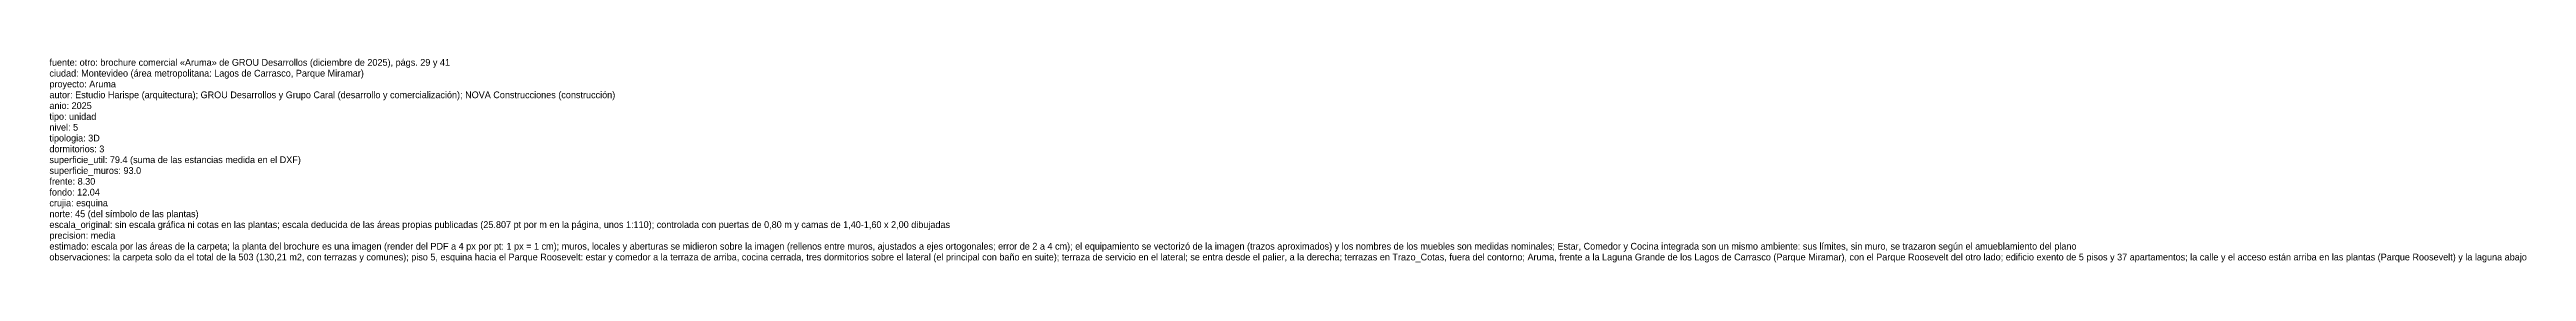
# Model space of a CAD drawing. Header units: metres. Extents: x -1 to 102, y 0 to 15.
# Drawn here: x 10.8 to 102.1, y 7.8 to 15.3 of the extents above; entities that cross this region are included whole.
import ezdxf

# ---------------------------------------------------------------- set-up
doc = ezdxf.new("R2010")
doc.units = ezdxf.units.M
doc.layers.add('Trazo_Datos', color=7, linetype='Continuous')

msp = doc.modelspace()

# ---------------------------------------------------------------- texts
at = {"layer": 'Trazo_Datos'}
for s, p in [('fuente: otro: brochure comercial «Aruma» de GROU Desarrollos (diciembre de 2025), págs. 29 y 41', (10.8, 15.08)), ('ciudad: Montevideo (área metropolitana: Lagos de Carrasco, Parque Miramar)', (10.8, 14.68)), ('autor: Estudio Harispe (arquitectura); GROU Desarrollos y Grupo Caral (desarrollo y comercialización); NOVA Construcciones (construcción)', (10.8, 13.88)), ('anio: 2025', (10.8, 13.48)), ('proyecto: Aruma', (10.8, 14.28)), ('tipo: unidad', (10.8, 13.08)), ('nivel: 5', (10.8, 12.68)), ('tipologia: 3D', (10.8, 12.28)), ('dormitorios: 3', (10.8, 11.88)), ('superficie_util: 79.4 (suma de las estancias medida en el DXF)', (10.8, 11.48)), ('superficie_muros: 93.0', (10.8, 11.08)), ('frente: 8.30', (10.8, 10.68)), ('fondo: 12.04', (10.8, 10.28)), ('crujia: esquina', (10.8, 9.88)), ('escala_original: sin escala gráfica ni cotas en las plantas; escala deducida de las áreas propias publicadas (25.807 pt por m en la página, unos 1:110); controlada con puertas de 0,80 m y camas de 1,40-1,60 x 2,00 dibujadas', (10.8, 9.08)), ('norte: 45 (del símbolo de las plantas)', (10.8, 9.48)), ('estimado: escala por las áreas de la carpeta; la planta del brochure es una imagen (render del PDF a 4 px por pt: 1 px = 1 cm); muros, locales y aberturas se midieron sobre la imagen (rellenos entre muros, ajustados a ejes ortogonales; error de 2 a 4 cm); el equipamiento se vectorizó de la imagen (trazos aproximados) y los nombres de los muebles son medidas nominales; Estar, Comedor y Cocina integrada son un mismo ambiente: sus límites, sin muro, se trazaron según el amueblamiento del plano', (10.8, 8.28)), ('precision: media', (10.8, 8.68)), ('observaciones: la carpeta solo da el total de la 503 (130,21 m2, con terrazas y comunes); piso 5, esquina hacia el Parque Roosevelt: estar y comedor a la terraza de arriba, cocina cerrada, tres dormitorios sobre el lateral (el principal con baño en suite); terraza de servicio en el lateral; se entra desde el palier, a la derecha; terrazas en Trazo_Cotas, fuera del contorno; Aruma, frente a la Laguna Grande de los Lagos de Carrasco (Parque Miramar), con el Parque Roosevelt del otro lado; edificio exento de 5 pisos y 37 apartamentos; la calle y el acceso están arriba en las plantas (Parque Roosevelt) y la laguna abajo', (10.8, 7.88))]:
    msp.add_text(s, height=0.25, dxfattribs=at).set_placement(p)

doc.saveas('drawing.dxf')
